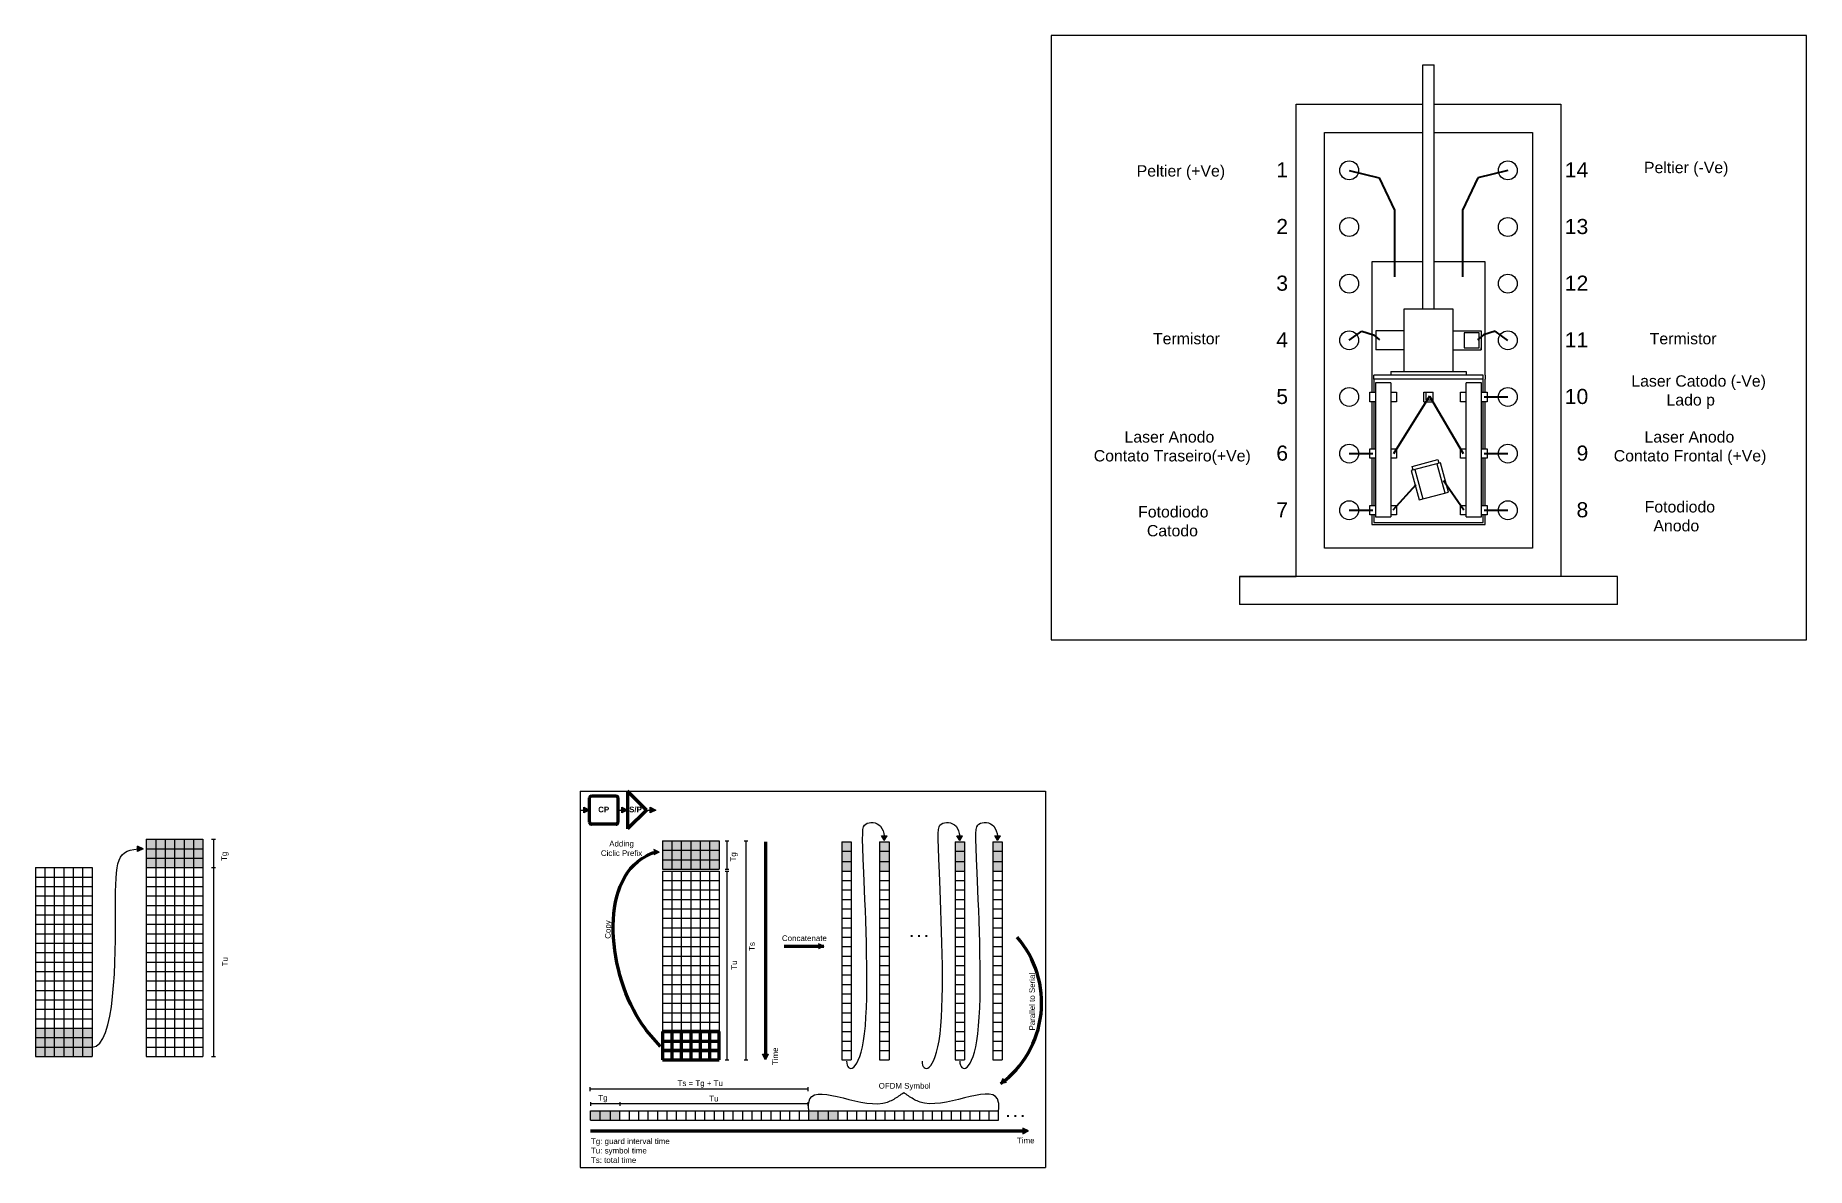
# Model space of a CAD drawing. Header units: millimetres. Extents: x 1998 to 2148, y 1334 to 1394.
# Drawn here: x 2018.6 to 2112.4, y 1333.7 to 1393.7 of the extents above; entities that cross this region are included whole.
import ezdxf

# ---------------------------------------------------------------- set-up
doc = ezdxf.new("R2010")
doc.units = ezdxf.units.MM
doc.linetypes.add('ACAD_ISO02W100', pattern=[15, 12, -3])
doc.layers.add('Background', color=7, linetype='Continuous', plot=False)
doc.styles.get("Standard").update_dxf_attribs({"font": 'arial.ttf'})

msp = doc.modelspace()

# ---------------------------------------------------------------- texts
for s, width, gutter_width, heights, insert, char_height, attachment_point in [('Peltier (+Ve)', 7.1436, 12.5, [0], (2076.921, 1386.787), 0.6, 1), ('1', 0.8, 12.5, [0], (2084.313, 1386.941), 0.8, 1), ('14', 0.8, 12.5, [0], (2100.832, 1386.941), 0.8, 3), ('Peltier (-Ve)', 7.1436, 12.5, [0], (2103.783, 1386.966), 0.6, 1), ('2', 0.8, 12.5, [0], (2084.313, 1383.941), 0.8, 1), ('13', 0.8, 12.5, [0], (2100.832, 1383.941), 0.8, 3), ('3', 0.8, 12.5, [0], (2084.313, 1380.941), 0.8, 1), ('12', 0.8, 12.5, [0], (2100.832, 1380.941), 0.8, 3), ('Termistor', 5.31811, 12.5, [0], (2077.784, 1377.905), 0.6, 1), ('4', 0.8, 12.5, [0], (2084.313, 1377.941), 0.8, 1), ('11', 0.8, 12.5, [0], (2100.832, 1377.941), 0.8, 3), ('Termistor', 5.31811, 12.5, [0], (2104.086, 1377.905), 0.6, 1), ('5', 0.8, 12.5, [0], (2084.313, 1374.941), 0.8, 1), ('10', 0.8, 12.5, [0], (2100.832, 1374.941), 0.8, 3), ('    Laser Catodo (-Ve)\\P            Lado p', 14.12687, 12.5, [0], (2102.181, 1375.661), 0.6, 1), ('       Laser Anodo^JContato Traseiro(+Ve)', 14.12687, 12.5, [0], (2074.647, 1372.7), 0.6, 1), ('       Laser Anodo^JContato Frontal (+Ve)', 14.12687, 12.5, [0], (2102.181, 1372.7), 0.6, 1), ('6', 0.8, 12.5, [0], (2084.313, 1371.941), 0.8, 1), ('9', 0.8, 12.5, [0], (2100.832, 1371.941), 0.8, 3), ('Fotodiodo^J  Catodo', 5.10474, 12.5, [0], (2076.996, 1368.733), 0.6, 1), ('7', 0.8, 12.5, [0], (2084.313, 1368.941), 0.8, 1), ('8', 0.8, 12.5, [0], (2100.832, 1368.941), 0.8, 3), ('Fotodiodo^J  Anodo', 5.10474, 12.5, [0], (2103.818, 1368.997), 0.6, 1), ('{\\fArial|b1|i0|c0|p34;CP}', 2.97883, 12.5, [0], (2048.697, 1352.665), 0.3, 5), ('{\\fArial|b1|i0|c0|p34;S/P}', 2.97883, 12.5, [0], (2050.379, 1352.665), 0.3, 5), ('Adding ^JCiclic Prefix', 2.97883, 12.5, [0], (2049.644, 1350.607), 0.3, 5), ('Concatenate', 3.4918, 12.5, [0], (2059.326, 1345.85), 0.3, 5), ('{\\fArial|b1|i0|c0|p34;. . .}', 3.4918, 12.5, [0], (2065.394, 1346.165), 0.5, 5), ('Ts = Tg + Tu', 4.70399, 12.5, [0], (2053.81, 1338.129), 0.3, 5), ('Tg', 0.68608, 12.5, [0], (2048.658, 1337.36), 0.3, 5), ('Tu', 0.68608, 12.5, [0], (2054.529, 1337.355), 0.3, 5), ('OFDM Symbol', 3.06218, 12.5, [0], (2064.634, 1337.991), 0.3, 5), ('{\\fArial|b1|i0|c0|p34;. . .}', 3.4918, 12.5, [0], (2070.494, 1336.63), 0.5, 5), ('Tg: guard interval time\\PTu: symbol time\\PTs: total time', 4.86433, 1.668, [1.794], (2048.025, 1335.252), 0.3, 1)]:
    msp.add_mtext_dynamic_manual_height_columns(s, width=width, gutter_width=gutter_width, heights=heights, dxfattribs=dict(insert=insert, char_height=char_height, attachment_point=attachment_point))
at = {"char_height": 0.3, "attachment_point": 5, "rotation": 90}
for s, width, insert in [('Tg', 0.68608, (2028.641, 1350.188)), ('Tg', 0.68608, (2055.605, 1350.158)), ('Copy', 0.68608, (2048.963, 1346.312)), ('Ts', 0.68608, (2056.552, 1345.412)), ('Tu', 0.68608, (2028.641, 1344.609)), ('Tu', 0.68608, (2055.605, 1344.429)), ('Parallel to Serial', 3.4918, (2071.384, 1342.491))]:
    msp.add_mtext_dynamic_manual_height_columns(s, width=width, gutter_width=12.5, heights=[0], dxfattribs=dict(at, insert=insert))
at = {"color": 151, "insert": (2057.779, 1339.599), "char_height": 0.3, "attachment_point": 5, "rotation": 90}
msp.add_mtext_dynamic_manual_height_columns('Time', width=0.68608, gutter_width=12.5, heights=[0], dxfattribs=at)
at = {"color": 151, "insert": (2071.047, 1335.139), "char_height": 0.3, "attachment_point": 5}
msp.add_mtext_dynamic_manual_height_columns('Time', width=0.68608, gutter_width=12.5, heights=[0], dxfattribs=at)

# ---------------------------------------------------------------- hatches: boundary and pattern name
h = msp.add_hatch(color=151)
h.dxf.hatch_style = 1
h.paths.add_polyline_path([(2047.654, 1352.79), (2047.654, 1352.49), (2047.954, 1352.64)])
h = msp.add_hatch(color=151)
h.dxf.hatch_style = 1
h.paths.add_polyline_path([(2049.661, 1352.79), (2049.661, 1352.49), (2049.961, 1352.64)])
h = msp.add_hatch(color=151)
h.dxf.hatch_style = 1
h.paths.add_polyline_path([(2051.167, 1352.79), (2051.167, 1352.49), (2051.467, 1352.64)])
h = msp.add_hatch(color=256)
h.dxf.hatch_style = 1
edge = h.paths.add_edge_path()
edge.add_line((2024.018, 1350.727), (2024.018, 1350.576))
edge.add_spline(control_points=[(2024.018, 1350.576), (2024.107, 1350.583), (2024.204, 1350.587), (2024.307, 1350.588)], knot_values=[1.92876, 1.92876, 1.92876, 1.92876, 2, 2, 2, 2], degree=3, periodic=0)
edge.add_line((2024.307, 1350.588), (2024.018, 1350.727))
edge = h.paths.add_edge_path()
edge.add_spline(control_points=[(2024.307, 1350.588), (2024.204, 1350.587), (2024.107, 1350.583), (2024.018, 1350.576)], knot_values=[1.92876, 1.92876, 1.92876, 1.92876, 2, 2, 2, 2], degree=3, periodic=0)
edge.add_line((2024.018, 1350.576), (2024.018, 1350.449))
edge.add_line((2024.018, 1350.449), (2024.307, 1350.588))
h = msp.add_hatch(color=5)
h.dxf.hatch_style = 1
h.paths.add_polyline_path([(2024.977, 1350.088), (2024.477, 1350.088), (2024.477, 1349.588), (2024.977, 1349.588)])
h.paths.add_polyline_path([(2024.977, 1350.588), (2024.477, 1350.588), (2024.477, 1350.088), (2024.977, 1350.088)])
h.paths.add_polyline_path([(2025.977, 1350.588), (2025.477, 1350.588), (2025.477, 1350.088), (2025.977, 1350.088)])
h.paths.add_polyline_path([(2025.477, 1350.588), (2024.977, 1350.588), (2024.977, 1350.088), (2025.477, 1350.088)])
h.paths.add_polyline_path([(2024.977, 1351.088), (2024.477, 1351.088), (2024.477, 1350.588), (2024.977, 1350.588)])
h.paths.add_polyline_path([(2025.477, 1351.088), (2024.977, 1351.088), (2024.977, 1350.588), (2025.477, 1350.588)])
h.paths.add_polyline_path([(2026.477, 1351.088), (2025.977, 1351.088), (2025.977, 1350.588), (2026.477, 1350.588)])
h.paths.add_polyline_path([(2025.977, 1351.088), (2025.477, 1351.088), (2025.477, 1350.588), (2025.977, 1350.588)])
h.paths.add_polyline_path([(2026.977, 1351.088), (2026.477, 1351.088), (2026.477, 1350.588), (2026.977, 1350.588)])
h.paths.add_polyline_path([(2027.477, 1351.088), (2026.977, 1351.088), (2026.977, 1350.588), (2027.477, 1350.588)])
h.paths.add_polyline_path([(2027.477, 1350.588), (2026.977, 1350.588), (2026.977, 1350.088), (2027.477, 1350.088)])
h.paths.add_polyline_path([(2027.477, 1350.088), (2026.977, 1350.088), (2026.977, 1349.588), (2027.477, 1349.588)])
h.paths.add_polyline_path([(2026.977, 1350.088), (2026.477, 1350.088), (2026.477, 1349.588), (2026.977, 1349.588)])
h.paths.add_polyline_path([(2026.977, 1350.588), (2026.477, 1350.588), (2026.477, 1350.088), (2026.977, 1350.088)])
h.paths.add_polyline_path([(2026.477, 1350.588), (2025.977, 1350.588), (2025.977, 1350.088), (2026.477, 1350.088)])
h.paths.add_polyline_path([(2026.477, 1350.088), (2025.977, 1350.088), (2025.977, 1349.588), (2026.477, 1349.588)])
h.paths.add_polyline_path([(2025.977, 1350.088), (2025.477, 1350.088), (2025.477, 1349.588), (2025.977, 1349.588)])
h.paths.add_polyline_path([(2025.477, 1350.088), (2024.977, 1350.088), (2024.977, 1349.588), (2025.477, 1349.588)])
h = msp.add_hatch(color=256)
h.dxf.hatch_style = 1
edge = h.paths.add_edge_path()
edge.add_line((2051.346, 1350.547), (2051.346, 1350.397))
edge.add_spline(control_points=[(2051.346, 1350.397), (2051.435, 1350.403), (2051.532, 1350.407), (2051.635, 1350.408)], knot_values=[1.92876, 1.92876, 1.92876, 1.92876, 2, 2, 2, 2], degree=3, periodic=0)
edge.add_line((2051.635, 1350.408), (2051.346, 1350.547))
edge = h.paths.add_edge_path()
edge.add_spline(control_points=[(2051.635, 1350.408), (2051.532, 1350.407), (2051.435, 1350.403), (2051.346, 1350.397)], knot_values=[1.92876, 1.92876, 1.92876, 1.92876, 2, 2, 2, 2], degree=3, periodic=0)
edge.add_line((2051.346, 1350.397), (2051.346, 1350.269))
edge.add_line((2051.346, 1350.269), (2051.635, 1350.408))
h = msp.add_hatch(color=151)
h.dxf.hatch_style = 1
h.paths.add_polyline_path([(2052.305, 1350.008), (2051.805, 1350.008), (2051.805, 1349.508), (2052.305, 1349.508)])
h.paths.add_polyline_path([(2052.305, 1350.508), (2051.805, 1350.508), (2051.805, 1350.008), (2052.305, 1350.008)])
h.paths.add_polyline_path([(2053.305, 1350.508), (2052.805, 1350.508), (2052.805, 1350.008), (2053.305, 1350.008)])
h.paths.add_polyline_path([(2052.805, 1350.508), (2052.305, 1350.508), (2052.305, 1350.008), (2052.805, 1350.008)])
h.paths.add_polyline_path([(2052.305, 1351.008), (2051.805, 1351.008), (2051.805, 1350.508), (2052.305, 1350.508)])
h.paths.add_polyline_path([(2052.805, 1351.008), (2052.305, 1351.008), (2052.305, 1350.508), (2052.805, 1350.508)])
h.paths.add_polyline_path([(2053.805, 1351.008), (2053.305, 1351.008), (2053.305, 1350.508), (2053.805, 1350.508)])
h.paths.add_polyline_path([(2053.305, 1351.008), (2052.805, 1351.008), (2052.805, 1350.508), (2053.305, 1350.508)])
h.paths.add_polyline_path([(2054.305, 1351.008), (2053.805, 1351.008), (2053.805, 1350.508), (2054.305, 1350.508)])
h.paths.add_polyline_path([(2054.805, 1351.008), (2054.305, 1351.008), (2054.305, 1350.508), (2054.805, 1350.508)])
h.paths.add_polyline_path([(2054.805, 1350.508), (2054.305, 1350.508), (2054.305, 1350.008), (2054.805, 1350.008)])
h.paths.add_polyline_path([(2054.805, 1350.008), (2054.305, 1350.008), (2054.305, 1349.508), (2054.805, 1349.508)])
h.paths.add_polyline_path([(2054.305, 1350.008), (2053.805, 1350.008), (2053.805, 1349.508), (2054.305, 1349.508)])
h.paths.add_polyline_path([(2054.305, 1350.508), (2053.805, 1350.508), (2053.805, 1350.008), (2054.305, 1350.008)])
h.paths.add_polyline_path([(2053.805, 1350.508), (2053.305, 1350.508), (2053.305, 1350.008), (2053.805, 1350.008)])
h.paths.add_polyline_path([(2053.805, 1350.008), (2053.305, 1350.008), (2053.305, 1349.508), (2053.805, 1349.508)])
h.paths.add_polyline_path([(2053.305, 1350.008), (2052.805, 1350.008), (2052.805, 1349.508), (2053.305, 1349.508)])
h.paths.add_polyline_path([(2052.805, 1350.008), (2052.305, 1350.008), (2052.305, 1349.508), (2052.805, 1349.508)])
h = msp.add_hatch(color=151)
h.dxf.hatch_style = 1
h.paths.add_polyline_path([(2061.806, 1350.958), (2061.306, 1350.958), (2061.306, 1350.458), (2061.806, 1350.458)])
h.paths.add_polyline_path([(2061.806, 1350.458), (2061.306, 1350.458), (2061.306, 1349.908), (2061.806, 1349.908)])
h.paths.add_polyline_path([(2061.806, 1349.908), (2061.306, 1349.908), (2061.306, 1349.408), (2061.806, 1349.408)])
h = msp.add_hatch(color=151)
h.dxf.hatch_style = 1
h.paths.add_polyline_path([(2063.806, 1350.958), (2063.306, 1350.958), (2063.306, 1350.458), (2063.806, 1350.458)])
h.paths.add_polyline_path([(2063.806, 1350.458), (2063.306, 1350.458), (2063.306, 1349.908), (2063.806, 1349.908)])
h.paths.add_polyline_path([(2063.806, 1349.908), (2063.306, 1349.908), (2063.306, 1349.408), (2063.806, 1349.408)])
h = msp.add_hatch(color=256)
h.dxf.hatch_style = 1
h.paths.add_polyline_path([(2063.701, 1351.278), (2063.401, 1351.278), (2063.551, 1351.018)])
h = msp.add_hatch(color=151)
h.dxf.hatch_style = 1
h.paths.add_polyline_path([(2067.806, 1350.958), (2067.306, 1350.958), (2067.306, 1350.458), (2067.806, 1350.458)])
h.paths.add_polyline_path([(2067.806, 1350.458), (2067.306, 1350.458), (2067.306, 1349.908), (2067.806, 1349.908)])
h.paths.add_polyline_path([(2067.806, 1349.908), (2067.306, 1349.908), (2067.306, 1349.408), (2067.806, 1349.408)])
h = msp.add_hatch(color=256)
h.dxf.hatch_style = 1
h.paths.add_polyline_path([(2067.701, 1351.278), (2067.401, 1351.278), (2067.551, 1351.018)])
h = msp.add_hatch(color=151)
h.dxf.hatch_style = 1
h.paths.add_polyline_path([(2069.806, 1350.958), (2069.306, 1350.958), (2069.306, 1350.458), (2069.806, 1350.458)])
h.paths.add_polyline_path([(2069.806, 1350.458), (2069.306, 1350.458), (2069.306, 1349.908), (2069.806, 1349.908)])
h.paths.add_polyline_path([(2069.806, 1349.908), (2069.306, 1349.908), (2069.306, 1349.408), (2069.806, 1349.408)])
h = msp.add_hatch(color=256)
h.dxf.hatch_style = 1
h.paths.add_polyline_path([(2069.701, 1351.278), (2069.401, 1351.278), (2069.551, 1351.018)])
h = msp.add_hatch(color=256)
h.dxf.hatch_style = 1
edge = h.paths.add_edge_path()
edge.add_line((2060.068, 1345.562), (2060.068, 1345.411))
edge.add_spline(control_points=[(2060.068, 1345.411), (2060.158, 1345.418), (2060.254, 1345.421), (2060.358, 1345.423)], knot_values=[1.92876, 1.92876, 1.92876, 1.92876, 2, 2, 2, 2], degree=3, periodic=0)
edge.add_line((2060.358, 1345.423), (2060.068, 1345.562))
edge = h.paths.add_edge_path()
edge.add_spline(control_points=[(2060.358, 1345.423), (2060.254, 1345.421), (2060.158, 1345.418), (2060.068, 1345.411)], knot_values=[1.92876, 1.92876, 1.92876, 1.92876, 2, 2, 2, 2], degree=3, periodic=0)
edge.add_line((2060.068, 1345.411), (2060.068, 1345.284))
edge.add_line((2060.068, 1345.284), (2060.358, 1345.423))
h = msp.add_hatch(color=5)
h.dxf.hatch_style = 1
h.paths.add_polyline_path([(2019.107, 1340.088), (2018.607, 1340.088), (2018.607, 1339.588), (2019.107, 1339.588)])
h.paths.add_polyline_path([(2019.107, 1340.588), (2018.607, 1340.588), (2018.607, 1340.088), (2019.107, 1340.088)])
h.paths.add_polyline_path([(2020.107, 1340.588), (2019.607, 1340.588), (2019.607, 1340.088), (2020.107, 1340.088)])
h.paths.add_polyline_path([(2019.607, 1340.588), (2019.107, 1340.588), (2019.107, 1340.088), (2019.607, 1340.088)])
h.paths.add_polyline_path([(2019.107, 1341.088), (2018.607, 1341.088), (2018.607, 1340.588), (2019.107, 1340.588)])
h.paths.add_polyline_path([(2019.607, 1341.088), (2019.107, 1341.088), (2019.107, 1340.588), (2019.607, 1340.588)])
h.paths.add_polyline_path([(2020.607, 1341.088), (2020.107, 1341.088), (2020.107, 1340.588), (2020.607, 1340.588)])
h.paths.add_polyline_path([(2020.107, 1341.088), (2019.607, 1341.088), (2019.607, 1340.588), (2020.107, 1340.588)])
h.paths.add_polyline_path([(2021.107, 1341.088), (2020.607, 1341.088), (2020.607, 1340.588), (2021.107, 1340.588)])
h.paths.add_polyline_path([(2021.607, 1341.088), (2021.107, 1341.088), (2021.107, 1340.588), (2021.607, 1340.588)])
h.paths.add_polyline_path([(2021.607, 1340.588), (2021.107, 1340.588), (2021.107, 1340.088), (2021.607, 1340.088)])
h.paths.add_polyline_path([(2021.607, 1340.088), (2021.107, 1340.088), (2021.107, 1339.588), (2021.607, 1339.588)])
h.paths.add_polyline_path([(2021.107, 1340.088), (2020.607, 1340.088), (2020.607, 1339.588), (2021.107, 1339.588)])
h.paths.add_polyline_path([(2021.107, 1340.588), (2020.607, 1340.588), (2020.607, 1340.088), (2021.107, 1340.088)])
h.paths.add_polyline_path([(2020.607, 1340.588), (2020.107, 1340.588), (2020.107, 1340.088), (2020.607, 1340.088)])
h.paths.add_polyline_path([(2020.607, 1340.088), (2020.107, 1340.088), (2020.107, 1339.588), (2020.607, 1339.588)])
h.paths.add_polyline_path([(2020.107, 1340.088), (2019.607, 1340.088), (2019.607, 1339.588), (2020.107, 1339.588)])
h.paths.add_polyline_path([(2019.607, 1340.088), (2019.107, 1340.088), (2019.107, 1339.588), (2019.607, 1339.588)])
h = msp.add_hatch(color=151)
h.dxf.hatch_style = 1
h.paths.add_polyline_path([(2057.414, 1339.708), (2057.114, 1339.708), (2057.264, 1339.408)])
h = msp.add_hatch(color=256)
h.dxf.hatch_style = 1
edge = h.paths.add_edge_path()
edge.add_line((2070.032, 1338.227), (2069.936, 1338.343))
edge.add_spline(control_points=[(2069.936, 1338.343), (2069.872, 1338.281), (2069.8, 1338.217), (2069.72, 1338.15)], knot_values=[1.92876, 1.92876, 1.92876, 1.92876, 2, 2, 2, 2], degree=3, periodic=0)
edge.add_line((2069.72, 1338.15), (2070.032, 1338.227))
edge = h.paths.add_edge_path()
edge.add_spline(control_points=[(2069.72, 1338.15), (2069.8, 1338.217), (2069.872, 1338.281), (2069.936, 1338.343)], knot_values=[1.92876, 1.92876, 1.92876, 1.92876, 2, 2, 2, 2], degree=3, periodic=0)
edge.add_line((2069.936, 1338.343), (2069.855, 1338.441))
edge.add_line((2069.855, 1338.441), (2069.72, 1338.15))
h = msp.add_hatch(color=151)
h.dxf.hatch_style = 1
h.paths.add_polyline_path([(2048.008, 1336.708), (2048.008, 1336.208), (2048.508, 1336.208), (2048.508, 1336.708)])
h.paths.add_polyline_path([(2048.508, 1336.708), (2048.508, 1336.208), (2049.058, 1336.208), (2049.058, 1336.708)])
h.paths.add_polyline_path([(2049.058, 1336.708), (2049.058, 1336.208), (2049.558, 1336.208), (2049.558, 1336.708)])
h = msp.add_hatch(color=151)
h.dxf.hatch_style = 1
h.paths.add_polyline_path([(2059.558, 1336.708), (2059.558, 1336.208), (2060.058, 1336.208), (2060.058, 1336.708)])
h.paths.add_polyline_path([(2060.058, 1336.708), (2060.058, 1336.208), (2060.608, 1336.208), (2060.608, 1336.708)])
h.paths.add_polyline_path([(2060.608, 1336.708), (2060.608, 1336.208), (2061.108, 1336.208), (2061.108, 1336.708)])
h = msp.add_hatch(color=151)
h.dxf.hatch_style = 1
h.paths.add_polyline_path([(2071.197, 1335.643), (2070.897, 1335.793), (2070.897, 1335.493)])

# ---------------------------------------------------------------- linework, layer by layer
for p, q in [((2092.073, 1379.165), (2092.073, 1392.105)), ((2092.073, 1392.105), (2092.673, 1392.105)), ((2092.673, 1379.165), (2092.673, 1392.105)), ((2085.373, 1365.015), (2085.373, 1390.015)), ((2085.373, 1390.015), (2092.073, 1390.015)), ((2092.673, 1390.015), (2099.373, 1390.015)), ((2099.373, 1390.015), (2099.373, 1365.015)), ((2086.873, 1388.515), (2092.073, 1388.515)), ((2086.873, 1366.515), (2086.873, 1388.515)), ((2092.673, 1388.515), (2097.873, 1388.515)), ((2097.873, 1388.515), (2097.873, 1366.515)), ((2097.873, 1388.515), (2097.873, 1386.515)), ((2089.373, 1381.665), (2089.373, 1375.665)), ((2092.073, 1381.665), (2089.373, 1381.665)), ((2095.373, 1381.665), (2092.673, 1381.665)), ((2095.373, 1375.665), (2095.373, 1381.665)), ((2093.673, 1379.165), (2091.073, 1379.165)), ((2091.073, 1379.165), (2091.073, 1375.865)), ((2093.673, 1375.865), (2093.673, 1379.165)), ((2091.073, 1378.015), (2089.585, 1378.015)), ((2089.585, 1378.015), (2089.585, 1377.015)), ((2093.673, 1378.015), (2095.16, 1378.015)), ((2095.06, 1377.915), (2094.26, 1377.915)), ((2094.26, 1377.915), (2094.26, 1377.115)), ((2095.06, 1377.115), (2095.06, 1377.915)), ((2095.16, 1378.015), (2095.16, 1377.015)), ((2095.16, 1378.015), (2095.16, 1377.915)), ((2091.073, 1377.015), (2089.585, 1377.015)), ((2093.673, 1377.015), (2095.16, 1377.015)), ((2094.26, 1377.115), (2095.06, 1377.115)), ((2095.16, 1377.015), (2095.16, 1377.115)), ((2090.373, 1375.865), (2090.373, 1375.665)), ((2090.373, 1375.865), (2094.373, 1375.865)), ((2094.373, 1375.865), (2094.373, 1375.665)), ((2089.373, 1375.665), (2089.373, 1375.465)), ((2089.373, 1375.465), (2089.373, 1374.765)), ((2095.273, 1375.665), (2089.473, 1375.665)), ((2089.473, 1375.465), (2089.473, 1375.665)), ((2095.273, 1375.465), (2089.473, 1375.465)), ((2089.473, 1375.465), (2089.473, 1374.765)), ((2089.573, 1375.265), (2089.573, 1368.165)), ((2090.373, 1375.265), (2089.573, 1375.265)), ((2090.373, 1375.265), (2090.373, 1368.165)), ((2094.373, 1368.165), (2094.373, 1375.265)), ((2095.173, 1375.265), (2094.373, 1375.265)), ((2095.173, 1368.165), (2095.173, 1375.265)), ((2095.273, 1375.465), (2095.273, 1375.665)), ((2095.273, 1374.765), (2095.273, 1375.465)), ((2095.373, 1375.665), (2095.373, 1375.465)), ((2095.373, 1374.765), (2095.373, 1375.465)), ((2089.273, 1374.765), (2089.573, 1374.765)), ((2089.273, 1374.265), (2089.273, 1374.765)), ((2089.573, 1374.265), (2089.273, 1374.265)), ((2089.373, 1374.265), (2089.373, 1371.765)), ((2089.473, 1374.265), (2089.473, 1371.765)), ((2090.373, 1374.765), (2090.673, 1374.765)), ((2090.673, 1374.265), (2090.373, 1374.265)), ((2090.673, 1374.765), (2090.673, 1374.265)), ((2092.123, 1374.265), (2092.123, 1374.765)), ((2092.123, 1374.765), (2092.623, 1374.765)), ((2092.123, 1374.265), (2092.623, 1374.265)), ((2092.223, 1374.765), (2092.223, 1374.365)), ((2092.223, 1374.365), (2092.623, 1374.365)), ((2092.373, 1374.265), (2092.373, 1374.265)), ((2092.623, 1374.265), (2092.623, 1374.765)), ((2094.073, 1374.765), (2094.373, 1374.765)), ((2094.073, 1374.265), (2094.073, 1374.765)), ((2094.373, 1374.265), (2094.073, 1374.265)), ((2095.173, 1374.765), (2095.473, 1374.765)), ((2095.473, 1374.265), (2095.173, 1374.265)), ((2095.273, 1371.765), (2095.273, 1374.265)), ((2095.373, 1371.765), (2095.373, 1374.265)), ((2095.473, 1374.765), (2095.473, 1374.265)), ((2089.273, 1371.765), (2089.573, 1371.765)), ((2089.273, 1371.265), (2089.273, 1371.765)), ((2089.573, 1371.265), (2089.273, 1371.265)), ((2089.373, 1371.265), (2089.373, 1368.765)), ((2089.473, 1371.265), (2089.473, 1368.765)), ((2090.373, 1371.765), (2090.673, 1371.765)), ((2090.673, 1371.265), (2090.373, 1371.265)), ((2090.673, 1371.765), (2090.673, 1371.265)), ((2091.508, 1370.832), (2092.86, 1371.194)), ((2092.86, 1371.194), (2092.912, 1371.001)), ((2094.073, 1371.765), (2094.373, 1371.765)), ((2094.073, 1371.265), (2094.073, 1371.765)), ((2094.373, 1371.265), (2094.073, 1371.265)), ((2095.173, 1371.765), (2095.473, 1371.765)), ((2095.473, 1371.265), (2095.173, 1371.265)), ((2095.273, 1368.765), (2095.273, 1371.265)), ((2095.373, 1368.765), (2095.373, 1371.265)), ((2095.473, 1371.765), (2095.473, 1371.265)), ((2093.008, 1371.027), (2091.463, 1370.613)), ((2091.463, 1370.613), (2091.877, 1369.067)), ((2091.56, 1370.639), (2091.508, 1370.832)), ((2091.656, 1370.665), (2092.07, 1369.119)), ((2092.815, 1370.975), (2093.229, 1369.43)), ((2093.423, 1369.481), (2093.008, 1371.027)), ((2091.877, 1369.067), (2093.423, 1369.481)), ((2089.273, 1368.765), (2089.573, 1368.765)), ((2089.273, 1368.265), (2089.273, 1368.765)), ((2090.373, 1368.765), (2090.673, 1368.765)), ((2090.673, 1368.765), (2090.673, 1368.265)), ((2094.073, 1368.765), (2094.373, 1368.765)), ((2094.073, 1368.265), (2094.073, 1368.765)), ((2095.173, 1368.765), (2095.473, 1368.765)), ((2095.473, 1368.765), (2095.473, 1368.265)), ((2089.573, 1368.265), (2089.273, 1368.265)), ((2089.373, 1368.265), (2089.373, 1367.765)), ((2089.373, 1367.765), (2095.373, 1367.765)), ((2089.473, 1368.265), (2089.473, 1367.865)), ((2089.473, 1367.865), (2095.273, 1367.865)), ((2089.573, 1368.165), (2090.373, 1368.165)), ((2090.673, 1368.265), (2090.373, 1368.265)), ((2094.373, 1368.265), (2094.073, 1368.265)), ((2094.373, 1368.165), (2095.173, 1368.165)), ((2095.473, 1368.265), (2095.173, 1368.265)), ((2095.273, 1367.865), (2095.273, 1368.265)), ((2095.373, 1367.765), (2095.373, 1368.265)), ((2097.873, 1366.515), (2086.873, 1366.515)), ((2102.373, 1365.015), (2082.373, 1365.015)), ((2082.373, 1365.015), (2082.373, 1363.515)), ((2082.373, 1365.015), (2085.373, 1365.015)), ((2102.373, 1363.515), (2102.373, 1365.015)), ((2102.373, 1363.515), (2082.373, 1363.515)), ((2024.307, 1350.588), (2024.018, 1350.727)), ((2024.018, 1350.449), (2024.018, 1350.727)), ((2024.307, 1350.588), (2024.018, 1350.449)), ((2024.477, 1351.088), (2024.477, 1339.588)), ((2024.477, 1351.088), (2027.477, 1351.088)), ((2024.477, 1350.588), (2027.477, 1350.588)), ((2024.977, 1351.088), (2024.977, 1339.588)), ((2025.477, 1351.088), (2025.477, 1339.588)), ((2025.977, 1351.088), (2025.977, 1339.588)), ((2026.477, 1351.088), (2026.477, 1339.588)), ((2026.977, 1351.088), (2026.977, 1339.588)), ((2027.477, 1351.088), (2027.477, 1339.588)), ((2027.934, 1351.088), (2028.134, 1351.088)), ((2028.034, 1351.088), (2028.034, 1339.588)), ((2051.635, 1350.408), (2051.346, 1350.547)), ((2051.805, 1351.008), (2051.805, 1349.508)), ((2051.805, 1351.008), (2054.805, 1351.008)), ((2051.805, 1350.508), (2054.805, 1350.508)), ((2052.305, 1351.008), (2052.305, 1349.508)), ((2052.805, 1351.008), (2052.805, 1349.508)), ((2053.305, 1351.008), (2053.305, 1349.508)), ((2053.805, 1351.008), (2053.805, 1349.508)), ((2054.305, 1351.008), (2054.305, 1349.508)), ((2054.805, 1351.008), (2054.805, 1349.508)), ((2055.127, 1351.008), (2055.327, 1351.008)), ((2055.227, 1351.008), (2055.227, 1349.508)), ((2056.133, 1351.008), (2056.333, 1351.008)), ((2056.233, 1351.008), (2056.233, 1339.408)), ((2061.306, 1350.958), (2061.306, 1339.408)), ((2061.306, 1350.958), (2061.806, 1350.958)), ((2061.806, 1350.958), (2061.806, 1339.408)), ((2063.306, 1350.958), (2063.306, 1339.408)), ((2063.306, 1350.958), (2063.806, 1350.958)), ((2063.551, 1351.018), (2063.401, 1351.278)), ((2063.401, 1351.278), (2063.701, 1351.278)), ((2063.551, 1351.018), (2063.701, 1351.278)), ((2063.806, 1350.958), (2063.806, 1339.408)), ((2067.306, 1350.958), (2067.306, 1339.408)), ((2067.306, 1350.958), (2067.806, 1350.958)), ((2067.551, 1351.018), (2067.401, 1351.278)), ((2067.401, 1351.278), (2067.701, 1351.278)), ((2067.551, 1351.018), (2067.701, 1351.278)), ((2067.806, 1350.958), (2067.806, 1339.408)), ((2069.306, 1350.958), (2069.306, 1339.408)), ((2069.306, 1350.958), (2069.806, 1350.958)), ((2069.551, 1351.018), (2069.401, 1351.278)), ((2069.401, 1351.278), (2069.701, 1351.278)), ((2069.551, 1351.018), (2069.701, 1351.278)), ((2069.806, 1350.958), (2069.806, 1339.408)), ((2018.607, 1349.588), (2018.607, 1339.588)), ((2018.607, 1349.588), (2021.607, 1349.588)), ((2019.107, 1349.588), (2019.107, 1339.588)), ((2019.607, 1349.588), (2019.607, 1339.588)), ((2020.107, 1349.588), (2020.107, 1339.588)), ((2020.607, 1349.588), (2020.607, 1339.588)), ((2021.107, 1349.588), (2021.107, 1339.588)), ((2021.607, 1349.588), (2021.607, 1339.588)), ((2024.477, 1350.088), (2027.477, 1350.088)), ((2024.477, 1349.588), (2027.477, 1349.588)), ((2027.934, 1349.588), (2028.134, 1349.588)), ((2051.635, 1350.408), (2051.346, 1350.269)), ((2051.805, 1350.008), (2054.805, 1350.008)), ((2061.306, 1350.458), (2061.806, 1350.458)), ((2061.306, 1349.908), (2061.806, 1349.908)), ((2063.306, 1350.458), (2063.806, 1350.458)), ((2063.306, 1349.908), (2063.806, 1349.908)), ((2067.306, 1350.458), (2067.806, 1350.458)), ((2067.306, 1349.908), (2067.806, 1349.908)), ((2069.306, 1350.458), (2069.806, 1350.458)), ((2069.306, 1349.908), (2069.806, 1349.908)), ((2018.607, 1349.088), (2021.607, 1349.088)), ((2024.477, 1349.088), (2027.477, 1349.088)), ((2051.805, 1349.508), (2054.805, 1349.508)), ((2051.805, 1349.408), (2054.805, 1349.408)), ((2051.805, 1349.408), (2051.805, 1339.408)), ((2051.805, 1348.908), (2054.805, 1348.908)), ((2052.305, 1349.408), (2052.305, 1339.408)), ((2052.805, 1349.408), (2052.805, 1339.408)), ((2053.305, 1349.408), (2053.305, 1339.408)), ((2053.805, 1349.408), (2053.805, 1339.408)), ((2054.305, 1349.408), (2054.305, 1339.408)), ((2054.805, 1349.408), (2054.805, 1339.408)), ((2055.127, 1349.508), (2055.327, 1349.508)), ((2055.127, 1349.408), (2055.327, 1349.408)), ((2055.227, 1349.408), (2055.227, 1339.408)), ((2061.306, 1349.408), (2061.806, 1349.408)), ((2061.306, 1348.908), (2061.806, 1348.908)), ((2063.306, 1349.408), (2063.806, 1349.408)), ((2063.306, 1348.908), (2063.806, 1348.908)), ((2067.306, 1349.408), (2067.806, 1349.408)), ((2067.306, 1348.908), (2067.806, 1348.908)), ((2069.306, 1349.408), (2069.806, 1349.408)), ((2069.306, 1348.908), (2069.806, 1348.908)), ((2018.607, 1348.588), (2021.607, 1348.588)), ((2018.607, 1348.088), (2021.607, 1348.088)), ((2024.477, 1348.588), (2027.477, 1348.588)), ((2024.477, 1348.088), (2027.477, 1348.088)), ((2051.805, 1348.408), (2054.805, 1348.408)), ((2051.805, 1347.908), (2054.805, 1347.908)), ((2061.306, 1348.408), (2061.806, 1348.408)), ((2061.306, 1347.908), (2061.806, 1347.908)), ((2063.306, 1348.408), (2063.806, 1348.408)), ((2063.306, 1347.908), (2063.806, 1347.908)), ((2067.306, 1348.408), (2067.806, 1348.408)), ((2067.306, 1347.908), (2067.806, 1347.908)), ((2069.306, 1348.408), (2069.806, 1348.408)), ((2069.306, 1347.908), (2069.806, 1347.908)), ((2018.607, 1347.588), (2021.607, 1347.588)), ((2018.607, 1347.088), (2021.607, 1347.088)), ((2024.477, 1347.588), (2027.477, 1347.588)), ((2024.477, 1347.088), (2027.477, 1347.088)), ((2051.805, 1347.408), (2054.805, 1347.408)), ((2051.805, 1346.908), (2054.805, 1346.908)), ((2061.306, 1347.408), (2061.806, 1347.408)), ((2061.306, 1346.908), (2061.806, 1346.908)), ((2063.306, 1347.408), (2063.806, 1347.408)), ((2063.306, 1346.908), (2063.806, 1346.908)), ((2067.306, 1347.408), (2067.806, 1347.408)), ((2067.306, 1346.908), (2067.806, 1346.908)), ((2069.306, 1347.408), (2069.806, 1347.408)), ((2069.306, 1346.908), (2069.806, 1346.908)), ((2018.607, 1346.588), (2021.607, 1346.588)), ((2018.607, 1346.088), (2021.607, 1346.088)), ((2024.477, 1346.588), (2027.477, 1346.588)), ((2024.477, 1346.088), (2027.477, 1346.088)), ((2051.805, 1346.408), (2054.805, 1346.408)), ((2051.805, 1345.908), (2054.805, 1345.908)), ((2061.306, 1346.408), (2061.806, 1346.408)), ((2061.306, 1345.908), (2061.806, 1345.908)), ((2063.306, 1346.408), (2063.806, 1346.408)), ((2063.306, 1345.908), (2063.806, 1345.908)), ((2067.306, 1346.408), (2067.806, 1346.408)), ((2067.306, 1345.908), (2067.806, 1345.908)), ((2069.306, 1346.408), (2069.806, 1346.408)), ((2069.306, 1345.908), (2069.806, 1345.908)), ((2018.607, 1345.588), (2021.607, 1345.588)), ((2018.607, 1345.088), (2021.607, 1345.088)), ((2024.477, 1345.588), (2027.477, 1345.588)), ((2024.477, 1345.088), (2027.477, 1345.088)), ((2051.805, 1345.408), (2054.805, 1345.408)), ((2051.805, 1344.908), (2054.805, 1344.908)), ((2060.358, 1345.423), (2060.068, 1345.562)), ((2060.358, 1345.423), (2060.068, 1345.284)), ((2061.306, 1345.408), (2061.806, 1345.408)), ((2061.306, 1344.908), (2061.806, 1344.908)), ((2063.306, 1345.408), (2063.806, 1345.408)), ((2063.306, 1344.908), (2063.806, 1344.908)), ((2067.306, 1345.408), (2067.806, 1345.408)), ((2067.306, 1344.908), (2067.806, 1344.908)), ((2069.306, 1345.408), (2069.806, 1345.408)), ((2069.306, 1344.908), (2069.806, 1344.908)), ((2018.607, 1344.588), (2021.607, 1344.588)), ((2018.607, 1344.088), (2021.607, 1344.088)), ((2024.477, 1344.588), (2027.477, 1344.588)), ((2024.477, 1344.088), (2027.477, 1344.088)), ((2051.805, 1344.408), (2054.805, 1344.408)), ((2061.306, 1344.408), (2061.806, 1344.408)), ((2063.306, 1344.408), (2063.806, 1344.408)), ((2067.306, 1344.408), (2067.806, 1344.408)), ((2069.306, 1344.408), (2069.806, 1344.408)), ((2018.607, 1343.588), (2021.607, 1343.588)), ((2018.607, 1343.088), (2021.607, 1343.088)), ((2024.477, 1343.588), (2027.477, 1343.588)), ((2024.477, 1343.088), (2027.477, 1343.088)), ((2051.805, 1343.908), (2054.805, 1343.908)), ((2051.805, 1343.408), (2054.805, 1343.408)), ((2061.306, 1343.908), (2061.806, 1343.908)), ((2061.306, 1343.408), (2061.806, 1343.408)), ((2063.306, 1343.908), (2063.806, 1343.908)), ((2063.306, 1343.408), (2063.806, 1343.408)), ((2067.306, 1343.908), (2067.806, 1343.908)), ((2067.306, 1343.408), (2067.806, 1343.408)), ((2069.306, 1343.908), (2069.806, 1343.908)), ((2069.306, 1343.408), (2069.806, 1343.408)), ((2018.607, 1342.588), (2021.607, 1342.588)), ((2018.607, 1342.088), (2021.607, 1342.088)), ((2024.477, 1342.588), (2027.477, 1342.588)), ((2024.477, 1342.088), (2027.477, 1342.088)), ((2051.805, 1342.908), (2054.805, 1342.908)), ((2051.805, 1342.408), (2054.805, 1342.408)), ((2061.306, 1342.908), (2061.806, 1342.908)), ((2061.306, 1342.408), (2061.806, 1342.408)), ((2063.306, 1342.908), (2063.806, 1342.908)), ((2063.306, 1342.408), (2063.806, 1342.408)), ((2067.306, 1342.908), (2067.806, 1342.908)), ((2067.306, 1342.408), (2067.806, 1342.408)), ((2069.306, 1342.908), (2069.806, 1342.908)), ((2069.306, 1342.408), (2069.806, 1342.408)), ((2018.607, 1341.588), (2021.607, 1341.588)), ((2024.477, 1341.588), (2027.477, 1341.588)), ((2051.805, 1341.908), (2054.805, 1341.908)), ((2051.805, 1341.408), (2054.805, 1341.408)), ((2061.306, 1341.908), (2061.806, 1341.908)), ((2061.306, 1341.408), (2061.806, 1341.408)), ((2063.306, 1341.908), (2063.806, 1341.908)), ((2063.306, 1341.408), (2063.806, 1341.408)), ((2067.306, 1341.908), (2067.806, 1341.908)), ((2067.306, 1341.408), (2067.806, 1341.408)), ((2069.306, 1341.908), (2069.806, 1341.908)), ((2069.306, 1341.408), (2069.806, 1341.408)), ((2018.607, 1341.088), (2021.607, 1341.088)), ((2018.607, 1340.588), (2021.607, 1340.588)), ((2024.477, 1341.088), (2027.477, 1341.088)), ((2024.477, 1340.588), (2027.477, 1340.588)), ((2061.306, 1340.908), (2061.806, 1340.908)), ((2061.306, 1340.408), (2061.806, 1340.408)), ((2063.306, 1340.908), (2063.806, 1340.908)), ((2063.306, 1340.408), (2063.806, 1340.408)), ((2067.306, 1340.908), (2067.806, 1340.908)), ((2067.306, 1340.408), (2067.806, 1340.408)), ((2069.306, 1340.908), (2069.806, 1340.908)), ((2069.306, 1340.408), (2069.806, 1340.408)), ((2018.607, 1340.088), (2021.607, 1340.088)), ((2018.607, 1339.588), (2021.607, 1339.588)), ((2024.477, 1340.088), (2027.477, 1340.088)), ((2024.477, 1339.588), (2027.477, 1339.588)), ((2027.934, 1339.588), (2028.134, 1339.588)), ((2055.127, 1339.408), (2055.327, 1339.408)), ((2056.133, 1339.408), (2056.333, 1339.408)), ((2061.306, 1339.908), (2061.806, 1339.908)), ((2061.306, 1339.408), (2061.806, 1339.408)), ((2063.306, 1339.908), (2063.806, 1339.908)), ((2063.306, 1339.408), (2063.806, 1339.408)), ((2067.306, 1339.908), (2067.806, 1339.908)), ((2067.306, 1339.408), (2067.806, 1339.408)), ((2069.306, 1339.908), (2069.806, 1339.908)), ((2069.306, 1339.408), (2069.806, 1339.408)), ((2069.72, 1338.15), (2069.855, 1338.441)), ((2047.958, 1337.96), (2047.958, 1337.76)), ((2059.508, 1337.86), (2047.958, 1337.86)), ((2059.508, 1337.96), (2059.508, 1337.76)), ((2069.72, 1338.15), (2070.032, 1338.227)), ((2048.008, 1337.174), (2048.008, 1336.974)), ((2049.508, 1337.074), (2048.008, 1337.074)), ((2048.008, 1336.708), (2069.608, 1336.708)), ((2048.008, 1336.208), (2048.008, 1336.708)), ((2048.508, 1336.208), (2048.508, 1336.708)), ((2049.058, 1336.208), (2049.058, 1336.708)), ((2059.508, 1337.074), (2049.508, 1337.074)), ((2049.558, 1337.174), (2049.558, 1336.974)), ((2049.558, 1336.208), (2049.558, 1336.708)), ((2050.058, 1336.208), (2050.058, 1336.708)), ((2050.558, 1336.208), (2050.558, 1336.708)), ((2051.058, 1336.208), (2051.058, 1336.708)), ((2051.558, 1336.208), (2051.558, 1336.708)), ((2052.058, 1336.208), (2052.058, 1336.708)), ((2052.558, 1336.208), (2052.558, 1336.708)), ((2053.058, 1336.208), (2053.058, 1336.708)), ((2053.558, 1336.208), (2053.558, 1336.708)), ((2054.058, 1336.208), (2054.058, 1336.708)), ((2054.558, 1336.208), (2054.558, 1336.708)), ((2055.058, 1336.208), (2055.058, 1336.708)), ((2055.558, 1336.208), (2055.558, 1336.708)), ((2056.058, 1336.208), (2056.058, 1336.708)), ((2056.558, 1336.208), (2056.558, 1336.708)), ((2057.058, 1336.208), (2057.058, 1336.708)), ((2057.558, 1336.208), (2057.558, 1336.708)), ((2058.058, 1336.208), (2058.058, 1336.708)), ((2058.558, 1336.208), (2058.558, 1336.708)), ((2059.058, 1336.208), (2059.058, 1336.708)), ((2059.508, 1337.174), (2059.508, 1336.974)), ((2059.558, 1336.208), (2059.558, 1336.708)), ((2059.558, 1336.208), (2059.558, 1336.708)), ((2060.058, 1336.208), (2060.058, 1336.708)), ((2060.608, 1336.208), (2060.608, 1336.708)), ((2061.108, 1336.208), (2061.108, 1336.708)), ((2061.608, 1336.208), (2061.608, 1336.708)), ((2062.108, 1336.208), (2062.108, 1336.708)), ((2062.608, 1336.208), (2062.608, 1336.708)), ((2063.108, 1336.208), (2063.108, 1336.708)), ((2063.608, 1336.208), (2063.608, 1336.708)), ((2064.108, 1336.208), (2064.108, 1336.708)), ((2064.608, 1336.208), (2064.608, 1336.708)), ((2065.108, 1336.208), (2065.108, 1336.708)), ((2065.608, 1336.208), (2065.608, 1336.708)), ((2066.108, 1336.208), (2066.108, 1336.708)), ((2066.608, 1336.208), (2066.608, 1336.708)), ((2067.108, 1336.208), (2067.108, 1336.708)), ((2067.608, 1336.208), (2067.608, 1336.708)), ((2068.108, 1336.208), (2068.108, 1336.708)), ((2068.608, 1336.208), (2068.608, 1336.708)), ((2069.108, 1336.208), (2069.108, 1336.708)), ((2069.608, 1336.208), (2069.608, 1336.708)), ((2048.008, 1336.208), (2069.608, 1336.208))]:
    msp.add_line(p, q)
at = {"lineweight": 40}
for p, q in [((2088.173, 1386.515), (2089.763, 1386.12)), ((2096.573, 1386.515), (2094.983, 1386.12)), ((2089.763, 1386.12), (2090.576, 1384.401)), ((2094.983, 1386.12), (2094.169, 1384.401)), ((2090.576, 1384.401), (2090.576, 1380.87)), ((2094.169, 1384.401), (2094.169, 1380.87)), ((2088.173, 1377.515), (2088.843, 1378.005)), ((2088.843, 1378.005), (2089.465, 1377.808)), ((2089.465, 1377.808), (2089.785, 1377.54)), ((2095.286, 1377.799), (2094.965, 1377.533)), ((2095.909, 1377.995), (2095.286, 1377.799)), ((2096.578, 1377.503), (2095.909, 1377.995)), ((2092.423, 1374.565), (2090.524, 1371.509)), ((2092.423, 1374.565), (2094.215, 1371.523)), ((2095.313, 1374.515), (2096.573, 1374.515)), ((2088.173, 1371.515), (2089.433, 1371.515)), ((2095.313, 1371.515), (2096.573, 1371.515)), ((2090.497, 1368.531), (2091.715, 1369.874)), ((2094.237, 1368.515), (2093.167, 1370.064)), ((2088.173, 1368.515), (2089.433, 1368.515)), ((2095.313, 1368.515), (2096.573, 1368.515))]:
    msp.add_line(p, q, dxfattribs=at)
at = {"lineweight": 90}
for p, q in [((2048.054, 1353.39), (2049.354, 1353.39)), ((2049.961, 1353.64), (2049.961, 1351.64)), ((2050.961, 1352.64), (2049.961, 1353.64)), ((2047.954, 1351.99), (2047.954, 1353.29)), ((2049.454, 1353.29), (2049.454, 1351.99)), ((2050.961, 1352.64), (2049.961, 1351.64)), ((2049.354, 1351.89), (2048.054, 1351.89))]:
    msp.add_line(p, q, dxfattribs=at)
at = {"color": 151}
for p, q in [((2047.448, 1352.64), (2047.954, 1352.64)), ((2047.654, 1352.49), (2047.654, 1352.79)), ((2047.654, 1352.79), (2047.954, 1352.64)), ((2047.954, 1352.64), (2047.654, 1352.49)), ((2049.454, 1352.64), (2049.961, 1352.64)), ((2049.661, 1352.49), (2049.661, 1352.79)), ((2049.661, 1352.79), (2049.961, 1352.64)), ((2049.961, 1352.64), (2049.661, 1352.49)), ((2050.961, 1352.64), (2051.467, 1352.64)), ((2051.167, 1352.49), (2051.167, 1352.79)), ((2051.167, 1352.79), (2051.467, 1352.64)), ((2051.467, 1352.64), (2051.167, 1352.49)), ((2057.114, 1339.708), (2057.414, 1339.708)), ((2057.264, 1339.408), (2057.114, 1339.708)), ((2057.414, 1339.708), (2057.264, 1339.408)), ((2070.897, 1335.793), (2070.897, 1335.493)), ((2071.197, 1335.643), (2070.897, 1335.793)), ((2070.897, 1335.493), (2071.197, 1335.643))]:
    msp.add_line(p, q, dxfattribs=at)
at = {"color": 151, "lineweight": 140}
for p, q in [((2057.264, 1350.958), (2057.264, 1339.708)), ((2048.008, 1335.643), (2070.897, 1335.643))]:
    msp.add_line(p, q, dxfattribs=at)
at = {"lineweight": 80}
msp.add_line((2058.254, 1345.423), (2060.358, 1345.423), dxfattribs=at)
at = {"lineweight": 100}
for p, q in [((2051.805, 1340.908), (2054.805, 1340.908)), ((2051.805, 1340.908), (2051.805, 1339.408)), ((2054.805, 1340.908), (2051.805, 1340.908)), ((2051.805, 1340.408), (2054.805, 1340.408)), ((2051.805, 1340.408), (2054.805, 1340.408)), ((2052.305, 1340.908), (2052.305, 1339.408)), ((2052.805, 1340.908), (2052.805, 1339.408)), ((2053.305, 1340.908), (2053.305, 1339.408)), ((2053.805, 1340.908), (2053.805, 1339.408)), ((2054.305, 1340.908), (2054.305, 1339.408)), ((2054.805, 1339.408), (2054.805, 1340.908)), ((2051.805, 1339.908), (2054.805, 1339.908)), ((2054.805, 1339.908), (2051.805, 1339.908)), ((2051.805, 1339.408), (2054.805, 1339.408)), ((2051.805, 1339.408), (2054.805, 1339.408))]:
    msp.add_line(p, q, dxfattribs=at)
for centre in [(2088.173, 1386.515), (2096.573, 1386.515), (2088.173, 1383.515), (2096.573, 1383.515), (2088.173, 1380.515), (2096.573, 1380.515), (2088.173, 1377.515), (2096.573, 1377.515), (2088.173, 1374.515), (2096.573, 1374.515), (2088.173, 1371.515), (2096.573, 1371.515), (2088.173, 1368.515), (2096.573, 1368.515)]:
    msp.add_circle(centre, 0.5)
at = {"lineweight": 90}
for centre, start, end in [((2048.054, 1353.29), 90, 180), ((2049.354, 1353.29), 0, 90), ((2048.054, 1351.99), 180, 270), ((2049.354, 1351.99), 270, 0)]:
    msp.add_arc(centre, 0.1, start, end, dxfattribs=at)
at = {"lineweight": 80}
msp.add_arc((2066.572, 1342.434), 5.317, 306.30779, 40.83457, dxfattribs=at)
for points in [[(2061.556, 1339.347), (2061.556, 1338.684), (2062.958, 1338.684), (2062.375, 1351.296), (2062.375, 1352.018), (2063.374, 1352.018), (2063.526, 1351.435), (2063.553, 1351.278)], [(2065.556, 1339.347), (2065.556, 1338.684), (2066.958, 1338.684), (2066.375, 1351.296), (2066.375, 1352.018), (2067.374, 1352.018), (2067.526, 1351.435), (2067.553, 1351.278)], [(2067.556, 1339.347), (2067.556, 1338.684), (2068.958, 1338.684), (2068.375, 1351.296), (2068.375, 1352.018), (2069.374, 1352.018), (2069.526, 1351.435), (2069.553, 1351.278)]]:
    msp.add_open_spline(points, degree=3, knots=[0, 0, 0, 0, 1, 2, 3, 4, 4.563426, 4.563426, 4.563426, 4.563426])
msp.add_open_spline([(2021.607, 1340.088), (2022.852, 1340.088), (2022.852, 1349.517), (2022.852, 1350.572), (2024.307, 1350.588)], degree=3)
msp.add_spline([(2051.703, 1340.126), (2050.739, 1341.279), (2050.957, 1350.212), (2051.346, 1350.389)], degree=3, dxfattribs=at)
at = {"linetype": 'ACAD_ISO02W100'}
for points in [[(2059.558, 1336.708), (2059.558, 1337.16), (2063.484, 1337.116), (2064.583, 1337.675)], [(2069.608, 1336.708), (2069.608, 1337.16), (2065.682, 1337.116), (2064.583, 1337.675)]]:
    msp.add_spline(points, degree=3, dxfattribs=at)
at = {"layer": 'Background'}
for p, q in [((2112.392, 1393.66), (2072.392, 1393.66)), ((2072.392, 1393.66), (2072.392, 1361.66)), ((2112.392, 1361.66), (2112.392, 1393.66)), ((2072.392, 1361.66), (2112.392, 1361.66)), ((2047.448, 1353.64), (2072.095, 1353.64)), ((2047.448, 1353.64), (2047.448, 1333.705)), ((2072.095, 1353.64), (2072.095, 1333.705)), ((2047.448, 1333.705), (2072.095, 1333.705))]:
    msp.add_line(p, q, dxfattribs=at)

msp.set_redraw_order([(e.dxf.handle, doc.entitydb.next_handle()) for e in msp.query("TEXT MTEXT ATTDEF DIMENSION ARC_DIMENSION")])  # texts and dimensions are drawn at this point

doc.saveas('drawing.dxf')
